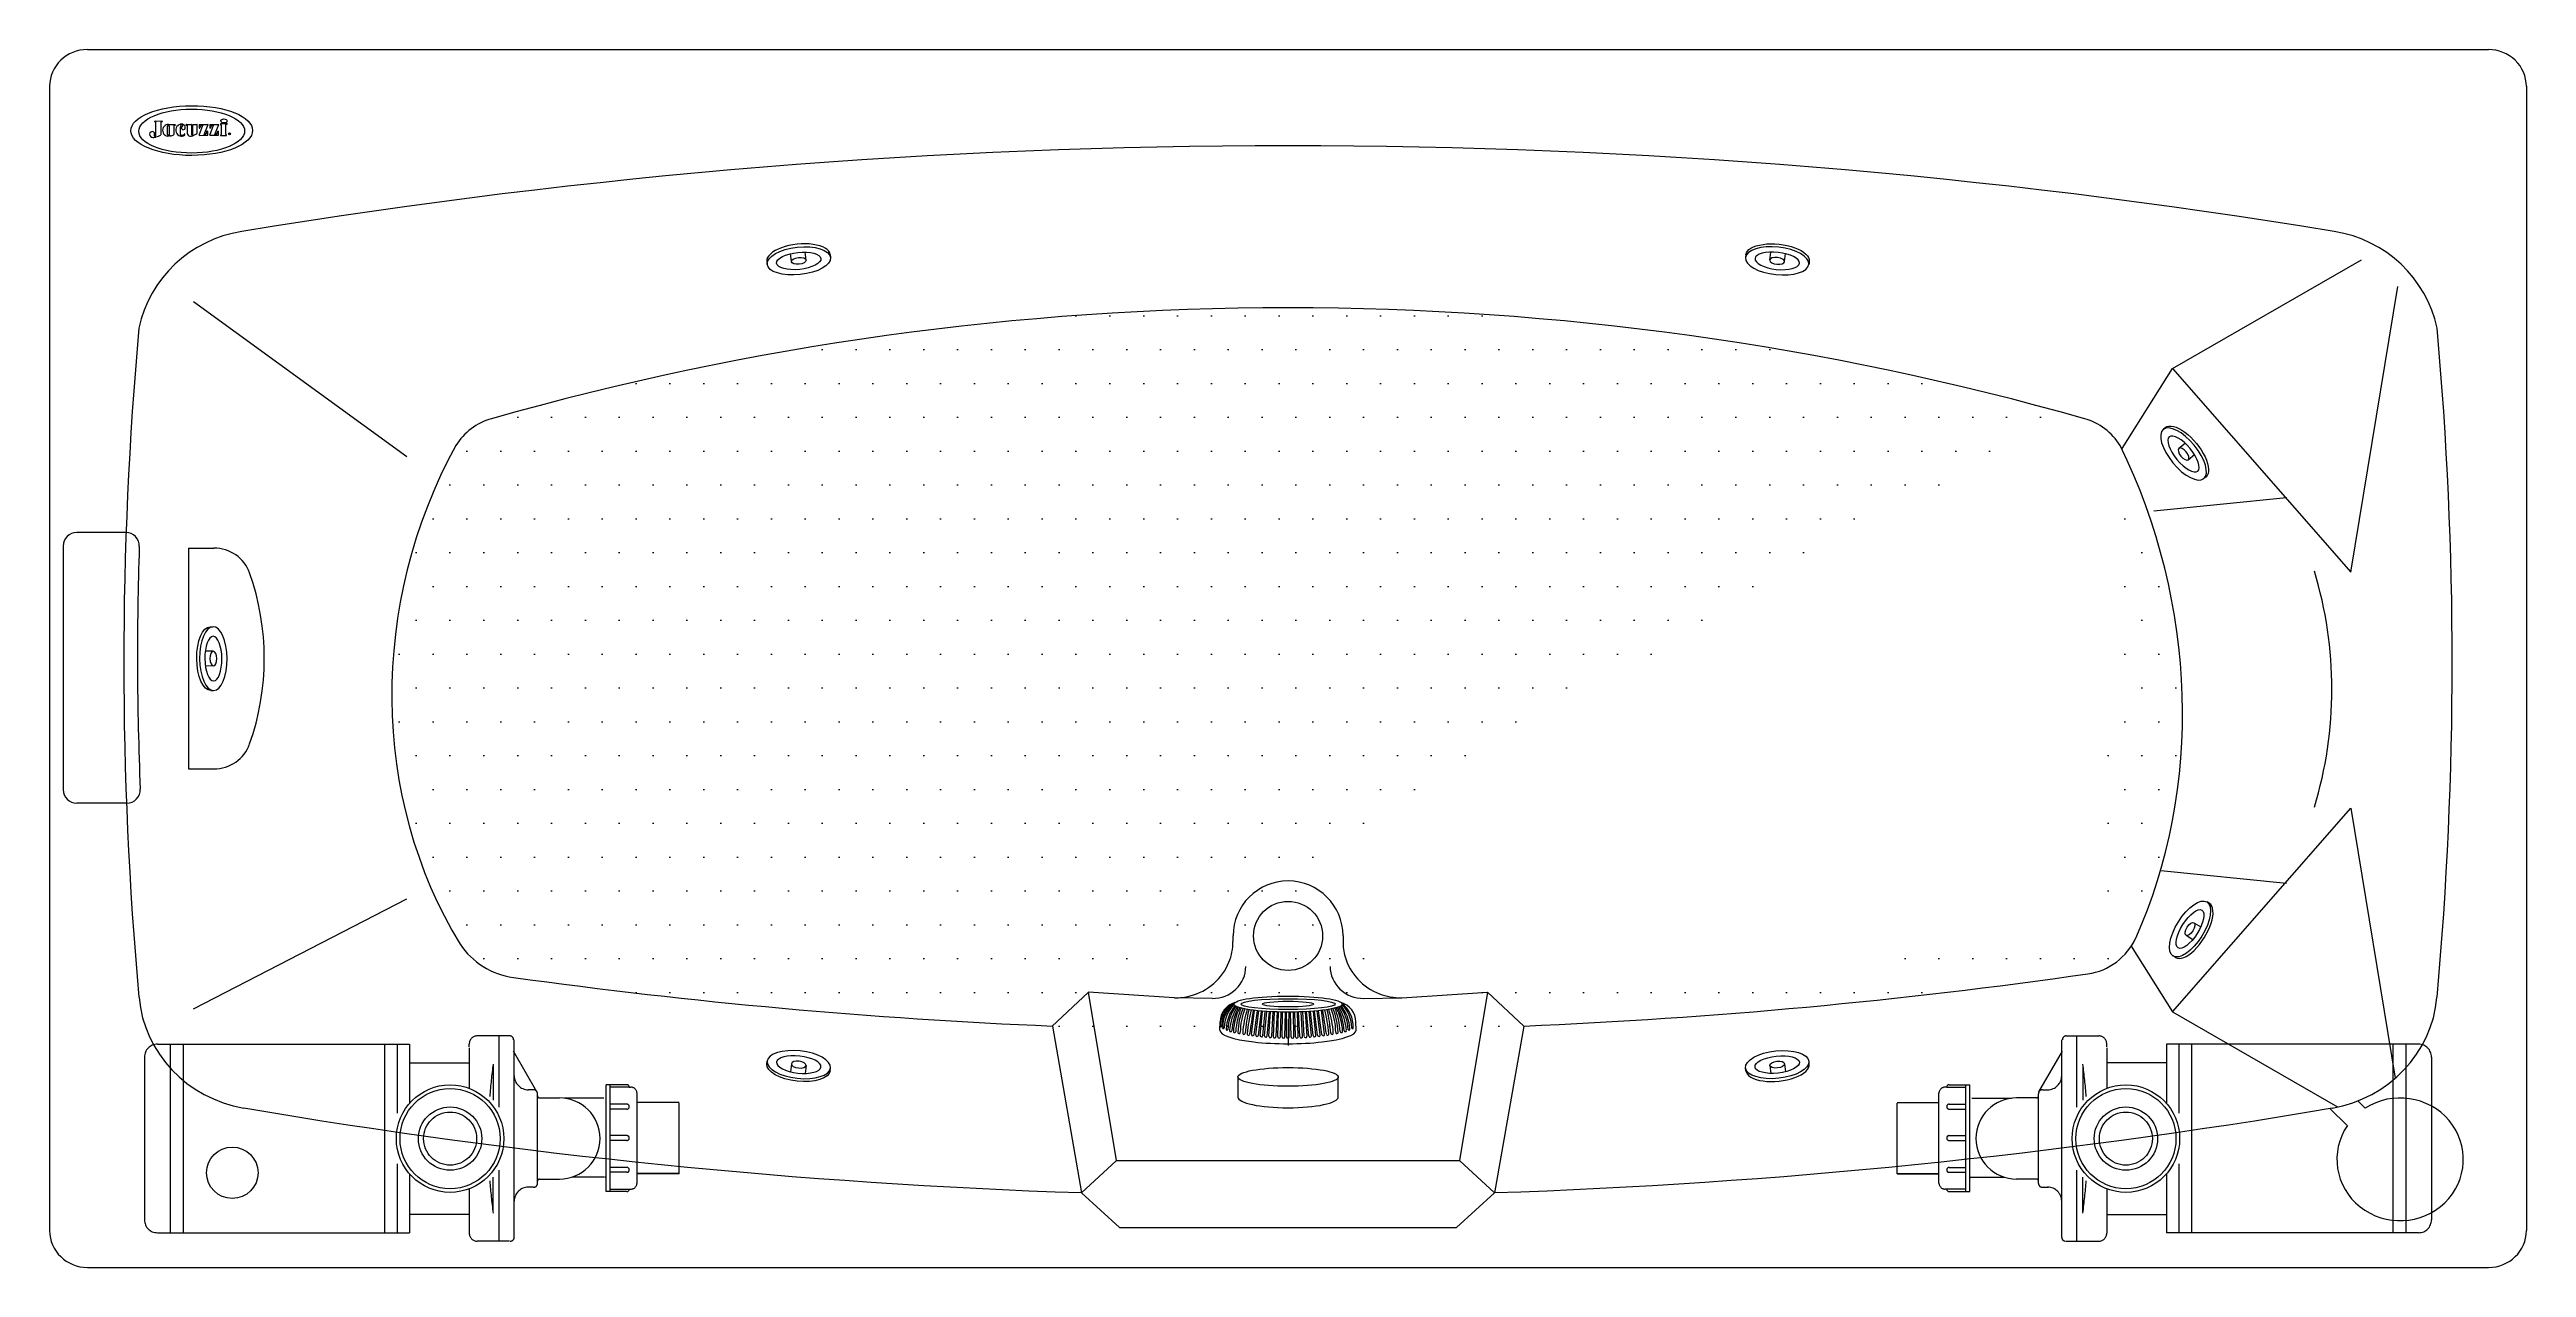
# Model space of a CAD drawing. Header units: millimetres. Extents: x -1273.47 to -1271.64, y 2257.6 to 2258.5.
import ezdxf
from ezdxf.enums import TextEntityAlignment as Align

# ---------------------------------------------------------------- set-up
doc = ezdxf.new("R2010")
doc.units = ezdxf.units.MM
doc.header["$LTSCALE"] = 10
doc.linetypes.add('HIDDEN', pattern=[0.375, 0.25, -0.125])
doc.layers.add('jacuzzi', color=1, linetype='Continuous')
doc.styles.add('ROMANS', font='romans', dxfattribs={"height": 4})

msp = doc.modelspace()

# ---------------------------------------------------------------- hatches: boundary and pattern name
at = {"layer": 'jacuzzi'}
h = msp.add_hatch(dxfattribs=at)
h.set_pattern_fill('DOTS', color=256, scale=0.4, style=0)
h.set_pattern_definition([(0, (-1272.509096, 2258.90228), (0.0125, 0.025), [0, -0.025])])
edge = h.paths.add_edge_path()
edge.add_ellipse((-1272.5524, 2256.2757), major_axis=(-2.0938, 0), ratio=0.970664, start_angle=253.674, end_angle=286.326)
edge.add_arc((-1273.1284, 2258.1819), 0.046, 105.8716, 147.7397)
edge.add_ellipse((-1272.8899, 2258.0414), major_axis=(0.1106, 0.3351), ratio=0.910961, start_angle=78.6004, end_angle=142.2915)
edge.add_ellipse((-1273.1168, 2257.8672), major_axis=(0.0561, 0), ratio=0.970664, start_angle=212.5592, end_angle=261.8519)
edge.add_ellipse((-1272.5524, 2261.6934), major_axis=(4.0381, 0), ratio=0.970664, start_angle=261.8519, end_angle=267.529)
edge.add_ellipse((-1272.5524, 2261.6934), major_axis=(4.0381, 0), ratio=0.970664, start_angle=272.471, end_angle=278.4156)
edge.add_ellipse((-1272.215, 2258.0414), major_axis=(-0.0971, 0.3688), ratio=0.836593, start_angle=225.7838, end_angle=283.4769)
edge.add_arc((-1271.968, 2257.8615), 0.046, 278.1721, 335.6094)
edge.add_line((-1272.7269, 2257.777), (-1272.6999, 2257.8025))
edge.add_line((-1272.3783, 2257.7774), (-1272.405, 2257.8025))
edge.add_line((-1272.4684, 2257.7983), (-1272.405, 2257.8025))
edge.add_spline(control_points=[(-1272.5118, 2257.8399), (-1272.5118, 2257.836), (-1272.5113, 2257.8322), (-1272.5085, 2257.8224), (-1272.5052, 2257.8167), (-1272.4964, 2257.8073), (-1272.4909, 2257.8035), (-1272.4797, 2257.7992), (-1272.4741, 2257.7982), (-1272.4686, 2257.7983)], knot_values=[3.141593, 3.141593, 3.141593, 3.141593, 3.41504, 3.41504, 3.874107, 3.874107, 4.333174, 4.333174, 4.726304, 4.726304, 4.726304, 4.726304], degree=3, periodic=0)
edge.add_arc((-1272.5524, 2257.844), 0.0406, 0, 180)
edge.add_spline(control_points=[(-1272.6363, 2257.7983), (-1272.6324, 2257.7982), (-1272.6285, 2257.7987), (-1272.6183, 2257.8013), (-1272.6123, 2257.8045), (-1272.6024, 2257.8131), (-1272.5985, 2257.8185), (-1272.5941, 2257.8294), (-1272.5931, 2257.8346), (-1272.5931, 2257.8399)], knot_values=[1.556881, 1.556881, 1.556881, 1.556881, 1.832702, 1.832702, 2.299949, 2.299949, 2.767195, 2.767195, 3.141593, 3.141593, 3.141593, 3.141593], degree=3, periodic=0)
edge.add_line((-1272.6365, 2257.7983), (-1272.6999, 2257.8025))

# ---------------------------------------------------------------- linework, layer by layer
at = {"layer": 'jacuzzi', "color": 3}
for p, q in [((-1273.4394, 2258.499), (-1271.6655, 2258.499)), ((-1273.4674, 2258.4718), (-1273.4674, 2257.6262)), ((-1271.6374, 2258.4718), (-1271.6374, 2257.6262)), ((-1273.4394, 2257.599), (-1271.6655, 2257.599))]:
    msp.add_line(p, q, dxfattribs=at)
at = {"layer": 'jacuzzi'}
for p, q in [((-1273.3896, 2258.4457), (-1273.3896, 2258.446)), ((-1273.3894, 2258.4461), (-1273.3845, 2258.4462)), ((-1273.3892, 2258.4455), (-1273.3894, 2258.4455)), ((-1273.389, 2258.4352), (-1273.389, 2258.4454)), ((-1273.3845, 2258.4455), (-1273.3851, 2258.4455)), ((-1273.3851, 2258.4455), (-1273.3851, 2258.436)), ((-1273.3843, 2258.446), (-1273.3843, 2258.4457)), ((-1273.3787, 2258.4433), (-1273.3787, 2258.4434)), ((-1273.3785, 2258.4435), (-1273.3749, 2258.4435)), ((-1273.3756, 2258.4427), (-1273.3755, 2258.4361)), ((-1273.3749, 2258.4429), (-1273.3754, 2258.4429)), ((-1273.3747, 2258.4434), (-1273.3747, 2258.4431)), ((-1273.3708, 2258.4366), (-1273.3708, 2258.4418)), ((-1273.3664, 2258.4431), (-1273.3664, 2258.4435)), ((-1273.3663, 2258.4436), (-1273.3627, 2258.4436)), ((-1273.3663, 2258.443), (-1273.3659, 2258.443)), ((-1273.3658, 2258.4429), (-1273.3658, 2258.4372)), ((-1273.3615, 2258.4436), (-1273.3585, 2258.4436)), ((-1273.3569, 2258.4435), (-1273.3569, 2258.4411)), ((-1273.3569, 2258.4357), (-1273.3542, 2258.443)), ((-1273.3568, 2258.4436), (-1273.3504, 2258.4436)), ((-1273.3568, 2258.441), (-1273.3565, 2258.441)), ((-1273.3531, 2258.4362), (-1273.3503, 2258.4435)), ((-1273.349, 2258.4436), (-1273.349, 2258.4411)), ((-1273.349, 2258.4357), (-1273.3462, 2258.443)), ((-1273.3489, 2258.4436), (-1273.3424, 2258.4437)), ((-1273.3489, 2258.441), (-1273.3486, 2258.441)), ((-1273.3452, 2258.4362), (-1273.3423, 2258.4435)), ((-1273.3785, 2258.4356), (-1273.3785, 2258.4351)), ((-1273.3674, 2258.4359), (-1273.3674, 2258.4365)), ((-1273.3568, 2258.4355), (-1273.3506, 2258.4356)), ((-1273.351, 2258.4387), (-1273.3506, 2258.4387)), ((-1273.3505, 2258.4356), (-1273.3505, 2258.4386)), ((-1273.3489, 2258.4356), (-1273.3427, 2258.4356)), ((-1273.3431, 2258.4387), (-1273.3427, 2258.4387)), ((-1273.3426, 2258.4356), (-1273.3426, 2258.4386)), ((-1273.3412, 2258.4356), (-1273.3412, 2258.4358)), ((-1273.3411, 2258.4355), (-1273.3367, 2258.4355)), ((-1273.3366, 2258.4356), (-1273.3366, 2258.4358)), ((-1272.9193, 2258.3423), (-1272.92, 2258.3482)), ((-1272.9085, 2258.3434), (-1272.9091, 2258.3493)), ((-1272.1964, 2258.3434), (-1272.1958, 2258.3493)), ((-1272.1856, 2258.3423), (-1272.1849, 2258.3482)), ((-1272.9376, 2258.3424), (-1272.9373, 2258.3403)), ((-1272.8907, 2258.3475), (-1272.8905, 2258.3454)), ((-1272.2142, 2258.3475), (-1272.2144, 2258.3454)), ((-1272.1673, 2258.3424), (-1272.1675, 2258.3403)), ((-1271.8989, 2258.2632), (-1271.7594, 2258.3437)), ((-1273.2035, 2258.1981), (-1273.3612, 2258.3125)), ((-1271.7671, 2258.1127), (-1271.7325, 2258.324)), ((-1271.9362, 2258.2042), (-1271.8989, 2258.2632)), ((-1271.8989, 2258.2632), (-1271.7671, 2258.1127)), ((-1271.9042, 2258.2196), (-1271.9059, 2258.2183)), ((-1271.8943, 2258.2043), (-1271.8897, 2258.2081)), ((-1271.8874, 2258.1959), (-1271.8828, 2258.1997)), ((-1271.9127, 2258.1581), (-1271.8148, 2258.168)), ((-1271.8742, 2258.1833), (-1271.8758, 2258.1819)), ((-1273.4574, 2258.1321), (-1273.4574, 2257.9521)), ((-1273.4111, 2258.1421), (-1273.4474, 2258.1421)), ((-1273.3647, 2258.1306), (-1273.3647, 2257.9674)), ((-1273.3647, 2258.1306), (-1273.3461, 2258.1306)), ((-1273.3488, 2258.0725), (-1273.3467, 2258.0725)), ((-1273.3465, 2258.0544), (-1273.3524, 2258.0543)), ((-1273.3464, 2258.0435), (-1273.3523, 2258.0434)), ((-1273.3483, 2258.0253), (-1273.3462, 2258.0254)), ((-1273.3647, 2257.9674), (-1273.3461, 2257.9674)), ((-1273.4104, 2257.9421), (-1273.4474, 2257.9421)), ((-1271.8989, 2257.7879), (-1271.7671, 2257.9384)), ((-1271.7671, 2257.9384), (-1271.7344, 2257.7388)), ((-1271.9077, 2257.8924), (-1271.8148, 2257.883)), ((-1273.3612, 2257.79), (-1273.2035, 2257.8713)), ((-1271.8717, 2257.868), (-1271.8734, 2257.8691)), ((-1272.5931, 2257.844), (-1272.5931, 2257.8399)), ((-1272.5118, 2257.844), (-1272.5118, 2257.8399)), ((-1271.9295, 2257.8363), (-1271.8989, 2257.7879)), ((-1271.8889, 2257.8445), (-1271.8839, 2257.8414)), ((-1271.8831, 2257.8537), (-1271.8781, 2257.8506)), ((-1271.8967, 2257.828), (-1271.8985, 2257.8292)), ((-1272.7269, 2257.777), (-1272.6999, 2257.8025)), ((-1272.6792, 2257.678), (-1272.6999, 2257.8025)), ((-1272.6365, 2257.7983), (-1272.6999, 2257.8025)), ((-1272.4684, 2257.7983), (-1272.405, 2257.8025)), ((-1272.405, 2257.8025), (-1272.4257, 2257.678)), ((-1272.3783, 2257.7774), (-1272.405, 2257.8025)), ((-1272.6083, 2257.7978), (-1272.6365, 2257.7983)), ((-1272.5795, 2257.7713), (-1272.5771, 2257.7889)), ((-1272.5775, 2257.7711), (-1272.5751, 2257.7887)), ((-1272.5762, 2257.7709), (-1272.5741, 2257.7886)), ((-1272.5743, 2257.7707), (-1272.5721, 2257.7885)), ((-1272.573, 2257.7705), (-1272.5712, 2257.7884)), ((-1272.571, 2257.7703), (-1272.5692, 2257.7882)), ((-1272.5697, 2257.7702), (-1272.5682, 2257.7882)), ((-1272.5678, 2257.77), (-1272.5662, 2257.7881)), ((-1272.5665, 2257.7699), (-1272.5653, 2257.788)), ((-1272.5645, 2257.7698), (-1272.5633, 2257.7879)), ((-1272.5632, 2257.7697), (-1272.5623, 2257.7879)), ((-1272.5613, 2257.7696), (-1272.5603, 2257.7878)), ((-1272.56, 2257.7695), (-1272.5594, 2257.7878)), ((-1272.558, 2257.7695), (-1272.5574, 2257.7877)), ((-1272.5567, 2257.7694), (-1272.5564, 2257.7877)), ((-1272.5547, 2257.7694), (-1272.5544, 2257.7877)), ((-1272.5535, 2257.7694), (-1272.5535, 2257.7877)), ((-1272.5524, 2257.7824), (-1272.5524, 2257.7631)), ((-1272.5515, 2257.7694), (-1272.5515, 2257.7877)), ((-1272.5502, 2257.7694), (-1272.5505, 2257.7877)), ((-1272.5482, 2257.7694), (-1272.5485, 2257.7877)), ((-1272.5469, 2257.7695), (-1272.5475, 2257.7877)), ((-1272.5449, 2257.7695), (-1272.5455, 2257.7878)), ((-1272.5436, 2257.7696), (-1272.5446, 2257.7878)), ((-1272.5417, 2257.7697), (-1272.5426, 2257.7879)), ((-1272.5404, 2257.7698), (-1272.5416, 2257.7879)), ((-1272.5384, 2257.7699), (-1272.5396, 2257.788)), ((-1272.5371, 2257.77), (-1272.5387, 2257.7881)), ((-1272.5352, 2257.7702), (-1272.5367, 2257.7882)), ((-1272.5339, 2257.7703), (-1272.5357, 2257.7882)), ((-1272.5319, 2257.7705), (-1272.5337, 2257.7884)), ((-1272.5306, 2257.7707), (-1272.5328, 2257.7885)), ((-1272.5287, 2257.7709), (-1272.5308, 2257.7886)), ((-1272.5274, 2257.7711), (-1272.5298, 2257.7887)), ((-1272.5254, 2257.7713), (-1272.5278, 2257.7889)), ((-1272.4966, 2257.7978), (-1272.4684, 2257.7983)), ((-1271.8989, 2257.7879), (-1271.7771, 2257.7176)), ((-1272.7265, 2257.7774), (-1272.7049, 2257.6542)), ((-1272.6027, 2257.7743), (-1272.6026, 2257.7805)), ((-1272.6027, 2257.7743), (-1272.6026, 2257.7805)), ((-1272.5022, 2257.7743), (-1272.5023, 2257.7805)), ((-1272.3783, 2257.7774), (-1272.3999, 2257.6542)), ((-1272.9376, 2257.7493), (-1272.9373, 2257.7514)), ((-1272.9193, 2257.7495), (-1272.92, 2257.7436)), ((-1272.9085, 2257.7483), (-1272.9091, 2257.7424)), ((-1272.8907, 2257.7443), (-1272.8905, 2257.7464)), ((-1272.2142, 2257.7443), (-1272.2144, 2257.7464)), ((-1272.1964, 2257.7483), (-1272.1958, 2257.7424)), ((-1272.1856, 2257.7495), (-1272.1849, 2257.7436)), ((-1272.1673, 2257.7493), (-1272.1675, 2257.7514)), ((-1272.5896, 2257.7398), (-1272.5896, 2257.7249)), ((-1272.5153, 2257.7249), (-1272.5153, 2257.7398)), ((-1271.7698, 2257.7039), (-1271.7828, 2257.7165)), ((-1271.7566, 2257.7167), (-1271.7618, 2257.7218)), ((-1272.7049, 2257.6542), (-1272.6792, 2257.678)), ((-1272.6792, 2257.678), (-1272.4257, 2257.678)), ((-1272.3999, 2257.6542), (-1272.4257, 2257.678)), ((-1272.7049, 2257.6542), (-1272.6769, 2257.6286)), ((-1272.3999, 2257.6542), (-1272.428, 2257.6286)), ((-1272.6769, 2257.6286), (-1272.428, 2257.6286))]:
    msp.add_line(p, q, dxfattribs=at)
at = {"layer": 'jacuzzi', "linetype": 'HIDDEN'}
for p, q in [((-1273.3878, 2257.7639), (-1273.2015, 2257.7639)), ((-1273.3783, 2257.7639), (-1273.3783, 2257.6247)), ((-1273.3687, 2257.7639), (-1273.3687, 2257.6247)), ((-1273.22, 2257.7639), (-1273.22, 2257.6247)), ((-1273.2105, 2257.7639), (-1273.2105, 2257.7129)), ((-1273.2015, 2257.7639), (-1273.2015, 2257.7262)), ((-1273.2015, 2257.7639), (-1273.2015, 2257.7203)), ((-1273.1574, 2257.762), (-1273.1574, 2257.7641)), ((-1273.1574, 2257.762), (-1273.1574, 2257.7641)), ((-1273.1275, 2257.7701), (-1273.1515, 2257.7701)), ((-1273.1352, 2257.7175), (-1273.1352, 2257.7701)), ((-1273.1241, 2257.6213), (-1273.1241, 2257.7673)), ((-1271.9808, 2257.6213), (-1271.9808, 2257.7673)), ((-1271.9774, 2257.7701), (-1271.9534, 2257.7701)), ((-1271.9697, 2257.7175), (-1271.9697, 2257.7701)), ((-1271.9475, 2257.762), (-1271.9475, 2257.7641)), ((-1271.9475, 2257.762), (-1271.9475, 2257.7641)), ((-1271.7171, 2257.7639), (-1271.9034, 2257.7639)), ((-1271.9034, 2257.7639), (-1271.9034, 2257.7262)), ((-1271.9034, 2257.7639), (-1271.9034, 2257.7203)), ((-1271.8944, 2257.7639), (-1271.8944, 2257.7129)), ((-1271.8848, 2257.7639), (-1271.8848, 2257.6247)), ((-1271.7362, 2257.7639), (-1271.7362, 2257.6247)), ((-1271.7266, 2257.7639), (-1271.7266, 2257.6247)), ((-1273.3973, 2257.7544), (-1273.3973, 2257.6342)), ((-1273.2015, 2257.7619), (-1273.2015, 2257.7262)), ((-1273.2015, 2257.7619), (-1273.2015, 2257.7262)), ((-1273.2015, 2257.7502), (-1273.1574, 2257.7502)), ((-1273.1397, 2257.7482), (-1273.1397, 2257.7226)), ((-1273.1073, 2257.7288), (-1273.1246, 2257.7588)), ((-1271.9976, 2257.7288), (-1271.9803, 2257.7588)), ((-1271.9652, 2257.7482), (-1271.9652, 2257.7226)), ((-1271.9034, 2257.7502), (-1271.9475, 2257.7502)), ((-1271.9034, 2257.7619), (-1271.9034, 2257.7262)), ((-1271.9034, 2257.7619), (-1271.9034, 2257.7262)), ((-1271.7075, 2257.7544), (-1271.7075, 2257.6342)), ((-1273.1098, 2257.7303), (-1273.1137, 2257.7303)), ((-1273.1069, 2257.6611), (-1273.1069, 2257.7274)), ((-1273.0562, 2257.6551), (-1273.0562, 2257.734)), ((-1273.0533, 2257.6551), (-1273.0533, 2257.734)), ((-1273.0391, 2257.7322), (-1273.0533, 2257.7322)), ((-1273.0391, 2257.7322), (-1273.0379, 2257.7322)), ((-1273.0391, 2257.7322), (-1273.0379, 2257.7322)), ((-1273.0334, 2257.6614), (-1273.0334, 2257.7277)), ((-1273.0334, 2257.6614), (-1273.0334, 2257.7277)), ((-1272.0715, 2257.6614), (-1272.0715, 2257.7277)), ((-1272.0715, 2257.6614), (-1272.0715, 2257.7277)), ((-1272.0658, 2257.7322), (-1272.067, 2257.7322)), ((-1272.0658, 2257.7322), (-1272.067, 2257.7322)), ((-1272.0658, 2257.7322), (-1272.0516, 2257.7322)), ((-1272.0516, 2257.6551), (-1272.0516, 2257.734)), ((-1272.0487, 2257.6551), (-1272.0487, 2257.734)), ((-1271.998, 2257.6611), (-1271.998, 2257.7274)), ((-1271.9951, 2257.7303), (-1271.9912, 2257.7303)), ((-1273.1055, 2257.7243), (-1273.0907, 2257.7243)), ((-1273.0578, 2257.7241), (-1273.0869, 2257.7241)), ((-1273.0023, 2257.7208), (-1273.0334, 2257.7208)), ((-1273.0023, 2257.6684), (-1273.0023, 2257.7203)), ((-1273.0023, 2257.7166), (-1273.0023, 2257.7202)), ((-1273.0023, 2257.7129), (-1273.0023, 2257.7166)), ((-1273.0023, 2257.6683), (-1273.0023, 2257.7166)), ((-1272.1025, 2257.7208), (-1272.0715, 2257.7208)), ((-1272.1025, 2257.6684), (-1272.1025, 2257.7203)), ((-1272.1025, 2257.7166), (-1272.1025, 2257.7202)), ((-1272.1025, 2257.7129), (-1272.1025, 2257.7166)), ((-1272.1025, 2257.6683), (-1272.1025, 2257.7166)), ((-1272.0471, 2257.7241), (-1272.018, 2257.7241)), ((-1271.9994, 2257.7243), (-1272.0142, 2257.7243)), ((-1273.2105, 2257.6756), (-1273.2105, 2257.6247)), ((-1271.8944, 2257.6756), (-1271.8944, 2257.6247)), ((-1273.2015, 2257.6682), (-1273.2015, 2257.6247)), ((-1273.1397, 2257.6402), (-1273.1397, 2257.6658)), ((-1273.1352, 2257.6184), (-1273.1352, 2257.6709)), ((-1273.1098, 2257.6583), (-1273.1142, 2257.6583)), ((-1273.1055, 2257.6642), (-1273.0907, 2257.6642)), ((-1273.0578, 2257.6657), (-1273.0814, 2257.6657)), ((-1273.0569, 2257.6656), (-1273.0575, 2257.6656)), ((-1273.0533, 2257.6569), (-1273.0379, 2257.6569)), ((-1273.0023, 2257.6684), (-1273.0334, 2257.6684)), ((-1273.0023, 2257.6683), (-1273.0334, 2257.6683)), ((-1272.1025, 2257.6684), (-1272.0715, 2257.6684)), ((-1272.1025, 2257.6683), (-1272.0715, 2257.6683)), ((-1272.0516, 2257.6569), (-1272.067, 2257.6569)), ((-1272.0479, 2257.6656), (-1272.0474, 2257.6656)), ((-1272.0471, 2257.6657), (-1272.0234, 2257.6657)), ((-1271.9994, 2257.6642), (-1272.0142, 2257.6642)), ((-1271.9951, 2257.6583), (-1271.9907, 2257.6583)), ((-1271.9697, 2257.6184), (-1271.9697, 2257.6709)), ((-1271.9652, 2257.6402), (-1271.9652, 2257.6658)), ((-1271.9034, 2257.6682), (-1271.9034, 2257.6247)), ((-1273.2015, 2257.6382), (-1273.2015, 2257.6247)), ((-1273.1574, 2257.6382), (-1273.2015, 2257.6382)), ((-1271.9475, 2257.6382), (-1271.9034, 2257.6382)), ((-1271.9034, 2257.6382), (-1271.9034, 2257.6247)), ((-1273.3878, 2257.6247), (-1273.2015, 2257.6247)), ((-1273.1574, 2257.6266), (-1273.1574, 2257.6244)), ((-1273.1574, 2257.6266), (-1273.1574, 2257.6244)), ((-1273.1346, 2257.6184), (-1273.1514, 2257.6184)), ((-1273.1346, 2257.6184), (-1273.1514, 2257.6184)), ((-1273.1275, 2257.6184), (-1273.136, 2257.6184)), ((-1271.9774, 2257.6184), (-1271.9689, 2257.6184)), ((-1271.9703, 2257.6184), (-1271.9535, 2257.6184)), ((-1271.9703, 2257.6184), (-1271.9535, 2257.6184)), ((-1271.9475, 2257.6266), (-1271.9475, 2257.6244)), ((-1271.9475, 2257.6266), (-1271.9475, 2257.6244)), ((-1271.7171, 2257.6247), (-1271.9034, 2257.6247))]:
    msp.add_line(p, q, dxfattribs=at)
at = {"layer": 'jacuzzi'}
msp.add_lwpolyline([(-1273.3787, 2258.4367), (-1273.3787, 2258.4419, 1), (-1273.3806, 2258.4419), (-1273.3806, 2258.4367, 1)], format="xyb", close=True, dxfattribs=at)
for points in [[(-1273.3626, 2258.4435), (-1273.3626, 2258.4363, 0.135484), (-1273.3626, 2258.4362, 0.597309), (-1273.3615, 2258.4363, 0.11277), (-1273.3615, 2258.4364), (-1273.3615, 2258.4435)], [(-1273.3619, 2258.4353, 0.062974), (-1273.3587, 2258.4369, 0.257829), (-1273.3584, 2258.4375), (-1273.3584, 2258.4435)], [(-1273.3376, 2258.444), (-1273.3411, 2258.444, 0.414214), (-1273.3412, 2258.4439), (-1273.3412, 2258.4434, 0.414214), (-1273.3411, 2258.4433), (-1273.3408, 2258.4433, -0.414214), (-1273.3407, 2258.4432), (-1273.3407, 2258.4362)], [(-1273.3371, 2258.4362), (-1273.3371, 2258.4434, -0.309408), (-1273.337, 2258.4435, 0.090701), (-1273.3361, 2258.4441, 0.365017), (-1273.3361, 2258.4442), (-1273.3362, 2258.4444, 0.451807), (-1273.3365, 2258.4444, -0.178007), (-1273.3376, 2258.444)]]:
    msp.add_lwpolyline(points, format="xyb", dxfattribs=at)
at = {"layer": 'jacuzzi', "linetype": 'HIDDEN'}
for points in [[(-1273.1574, 2257.7612), (-1273.1574, 2257.7313)], [(-1271.9475, 2257.7612), (-1271.9475, 2257.7313)], [(-1273.0409, 2257.734), (-1273.0562, 2257.734)], [(-1272.064, 2257.734), (-1272.0487, 2257.734)], [(-1273.0409, 2257.7196), (-1273.0533, 2257.7196)], [(-1273.0409, 2257.716), (-1273.0533, 2257.716)], [(-1272.064, 2257.7196), (-1272.0516, 2257.7196)], [(-1272.064, 2257.716), (-1272.0516, 2257.716)], [(-1273.0409, 2257.6964), (-1273.0533, 2257.6964)], [(-1273.0409, 2257.6928), (-1273.0533, 2257.6928)], [(-1272.064, 2257.6964), (-1272.0516, 2257.6964)], [(-1272.064, 2257.6928), (-1272.0516, 2257.6928)], [(-1273.0409, 2257.6729), (-1273.0533, 2257.6729)], [(-1272.064, 2257.6729), (-1272.0516, 2257.6729)], [(-1273.1574, 2257.6571), (-1273.1574, 2257.6332), (-1273.1574, 2257.6266)], [(-1273.0409, 2257.6551), (-1273.0562, 2257.6551)], [(-1273.0409, 2257.6693), (-1273.0533, 2257.6693)], [(-1272.064, 2257.6693), (-1272.0516, 2257.6693)], [(-1272.064, 2257.6551), (-1272.0487, 2257.6551)], [(-1271.9475, 2257.6571), (-1271.9475, 2257.6332), (-1271.9475, 2257.6266)], [(-1273.1574, 2257.6382), (-1273.1574, 2257.6332), (-1273.1574, 2257.6266)], [(-1271.9475, 2257.6382), (-1271.9475, 2257.6332), (-1271.9475, 2257.6266)]]:
    msp.add_lwpolyline(points, dxfattribs=at)
at = {"layer": 'jacuzzi'}
for centre, radius in [((-1273.3345, 2258.4367), 0.000795), ((-1272.5524, 2257.844), 0.0255), ((-1273.3324, 2257.669), 0.019)]:
    msp.add_circle(centre, radius, dxfattribs=at)
at = {"layer": 'jacuzzi', "linetype": 'HIDDEN'}
for centre, radius in [((-1273.1715, 2257.6942), 0.0397), ((-1273.1715, 2257.6942), 0.037), ((-1271.9334, 2257.6942), 0.0397), ((-1271.9334, 2257.6942), 0.037), ((-1273.1715, 2257.6942), 0.0234), ((-1273.1715, 2257.6942), 0.0196), ((-1271.9334, 2257.6942), 0.0234), ((-1271.9334, 2257.6942), 0.0196)]:
    msp.add_circle(centre, radius, dxfattribs=at)
at = {"layer": 'jacuzzi'}
for centre, radius, start, end in [((-1273.3894, 2258.446), 0.000183, 90.1374, 180.1374), ((-1273.3894, 2258.4457), 0.000183, 180.1374, 270.1374), ((-1273.3892, 2258.4454), 0.000183, 0.1374, 90.1374), ((-1273.3845, 2258.446), 0.000183, 0.1374, 90.1374), ((-1273.3845, 2258.4457), 0.000183, 270.1374, 0.1374), ((-1273.3795, 2258.4393), 0.00441, 126.4407, 231.623), ((-1273.3802, 2258.4408), 0.0028, 60.0604, 132.4135), ((-1273.3788, 2258.4433), 0.0000913, 231.5927, 0.1374), ((-1273.3785, 2258.4434), 0.000183, 90.1374, 180.1374), ((-1273.3754, 2258.4427), 0.000183, 90.1374, 180.1374), ((-1273.3749, 2258.4434), 0.000183, 0.1374, 90.1374), ((-1273.3749, 2258.4431), 0.000183, 270.1374, 0.1374), ((-1273.3698, 2258.4394), 0.00446, 127.2687, 242.4045), ((-1273.37, 2258.4398), 0.00398, 88.737, 129.0901), ((-1273.3688, 2258.4418), 0.00197, 150.5747, 179.1498), ((-1273.3696, 2258.4422), 0.00116, 97.2494, 147.38), ((-1273.3687, 2258.4411), 0.00138, 110.4207, 290.8717), ((-1273.3701, 2258.4407), 0.00316, 29.6646, 87.6392), ((-1273.3696, 2258.4423), 0.000975, 50.9183, 96.4788), ((-1273.3693, 2258.4428), 0.000419, 289.1669, 44.2246), ((-1273.3689, 2258.4414), 0.00178, 294.5309, 26.0445), ((-1273.3663, 2258.4435), 0.0000913, 90.1374, 180.1374), ((-1273.3663, 2258.4431), 0.0000913, 180.1374, 270.1374), ((-1273.3659, 2258.4429), 0.0000913, 0.1374, 90.1374), ((-1273.3627, 2258.4435), 0.0000913, 0.1374, 90.1374), ((-1273.3615, 2258.4435), 0.0000913, 90.1374, 180.1374), ((-1273.3585, 2258.4435), 0.0000913, 0.1374, 90.1374), ((-1273.3568, 2258.4435), 0.0000913, 90.1374, 180.1374), ((-1273.3568, 2258.4411), 0.0000913, 180.1374, 270.1374), ((-1273.3565, 2258.4411), 0.0000913, 270.1374, 355.1962), ((-1273.3539, 2258.4408), 0.00256, 130.2947, 175.1962), ((-1273.3545, 2258.4416), 0.0016, 80.4748, 129.1422), ((-1273.3543, 2258.443), 0.000114, 339.0669, 80.4748), ((-1273.3504, 2258.4435), 0.0000913, 339.0669, 90.1374), ((-1273.3489, 2258.4436), 0.0000913, 90.1374, 180.1374), ((-1273.3489, 2258.4411), 0.0000913, 180.1374, 270.1374), ((-1273.3486, 2258.4411), 0.0000913, 270.1374, 355.1962), ((-1273.3459, 2258.4409), 0.00256, 130.2947, 175.1962), ((-1273.3466, 2258.4416), 0.0016, 80.4748, 129.1422), ((-1273.3463, 2258.443), 0.000114, 339.0669, 80.4748), ((-1273.3424, 2258.4436), 0.0000913, 339.0669, 90.1374), ((-1273.3915, 2258.4363), 0.00211, 123.1177, 234.9462), ((-1273.3916, 2258.436), 0.00182, 234.9462, 260.3128), ((-1273.3916, 2258.4365), 0.00184, 329.5256, 123.375), ((-1273.3908, 2258.441), 0.00692, 260.3128, 285.5557), ((-1273.3896, 2258.4353), 0.000455, 149.5256, 195.9125), ((-1273.3894, 2258.4354), 0.000664, 195.9125, 246.2656), ((-1273.3895, 2258.4352), 0.000455, 246.2656, 297.3403), ((-1273.3896, 2258.4353), 0.000605, 297.3403, 316.6663), ((-1273.3896, 2258.4353), 0.000567, 320.3573, 351.2817), ((-1273.3944, 2258.454), 0.0204, 285.6978, 296.9818), ((-1273.3853, 2258.436), 0.000183, 298.9605, 0.1374), ((-1273.3802, 2258.4381), 0.00305, 228.5372, 304.3679), ((-1273.3793, 2258.4426), 0.00749, 276.4234, 300.2236), ((-1273.3699, 2258.4392), 0.00427, 241.8197, 289.4806), ((-1273.3699, 2258.4365), 0.000927, 174.1917, 252.6762), ((-1273.3696, 2258.4383), 0.00266, 258.7146, 294.357), ((-1273.3695, 2258.4378), 0.00219, 295.4077, 324.9958), ((-1273.3704, 2258.4394), 0.00467, 295.1404, 309.0463), ((-1273.3676, 2258.4365), 0.000114, 0.1374, 144.9958), ((-1273.3676, 2258.4359), 0.000114, 309.2685, 0.1374), ((-1273.3636, 2258.4372), 0.00214, 180.1374, 268.0606), ((-1273.3633, 2258.4392), 0.00421, 264.2109, 289.9875), ((-1273.3568, 2258.4357), 0.000114, 159.0669, 270.1374), ((-1273.353, 2258.4361), 0.000114, 159.0669, 274.2117), ((-1273.3531, 2258.4384), 0.00243, 274.2117, 281.3592), ((-1273.3538, 2258.4384), 0.00262, 294.9649, 3.9146), ((-1273.351, 2258.4386), 0.000114, 90.1374, 183.9146), ((-1273.3506, 2258.4386), 0.0000913, 0.1374, 90.1374), ((-1273.3506, 2258.4357), 0.0000913, 270.1374, 0.1374), ((-1273.3489, 2258.4357), 0.000114, 159.0669, 270.1374), ((-1273.345, 2258.4361), 0.000114, 159.0669, 274.2117), ((-1273.3452, 2258.4384), 0.00243, 274.2117, 281.3592), ((-1273.3458, 2258.4384), 0.00262, 294.9649, 3.9146), ((-1273.3431, 2258.4386), 0.000114, 90.1374, 183.9146), ((-1273.3427, 2258.4386), 0.0000913, 0.1374, 90.1374), ((-1273.3427, 2258.4357), 0.0000913, 270.1374, 0.1374), ((-1273.3411, 2258.4358), 0.0000913, 82.3097, 180.1374), ((-1273.3411, 2258.4356), 0.0000913, 180.1374, 270.1374), ((-1273.341, 2258.4362), 0.000365, 262.3097, 0.1374), ((-1273.3367, 2258.4362), 0.000365, 180.1374, 273.7485), ((-1273.3367, 2258.4358), 0.0000913, 0.1374, 93.7485), ((-1273.3367, 2258.4356), 0.0000913, 270.1374, 0.1374), ((-1273.1284, 2258.1819), 0.046, 105.8716, 147.7397), ((-1271.9765, 2258.1819), 0.046, 32.2603, 74.1284), ((-1273.4474, 2258.1321), 0.01, 90, 180), ((-1273.4111, 2258.1321), 0.01, 358.0472, 90), ((-1271.0461, 2258.0514), 2.3564, 178.0472, 182.4065), ((-1273.4474, 2257.9521), 0.01, 180, 270), ((-1273.4104, 2257.9521), 0.01, 270, 2.4065), ((-1272.5524, 2257.844), 0.0406, 0, 180), ((-1271.968, 2257.8615), 0.046, 278.1721, 335.6094), ((-1272.5876, 2257.7803), 0.015, 105.4909, 179.5), ((-1272.586, 2257.7792), 0.0165, 113.122, 187.4137), ((-1272.5834, 2257.7783), 0.0181, 119.4273, 183.9522), ((-1272.5789, 2257.7769), 0.0218, 127.8314, 181.6456), ((-1272.5752, 2257.7761), 0.0243, 134.3309, 180.2321), ((-1272.5693, 2257.7743), 0.0288, 140.6805, 178.3252), ((-1272.5638, 2257.7731), 0.0332, 145.1075, 176.9796), ((-1272.5586, 2257.7716), 0.0371, 147.5492, 176.0418), ((-1272.547, 2257.77), 0.0472, 153.2328, 175.4084), ((-1272.5502, 2257.7711), 0.0427, 152.3198, 176.6528), ((-1272.5331, 2257.7694), 0.0581, 158.528, 176.0922), ((-1272.5454, 2257.7725), 0.044, 156.1373, 179.444), ((-1272.5403, 2257.7725), 0.0474, 158.2863, 179.644), ((-1272.5116, 2257.7671), 0.0745, 162.2851, 175.8848), ((-1272.4736, 2257.7642), 0.1107, 166.75, 175.9055), ((-1272.4379, 2257.7563), 0.1456, 166.9086, 173.8716), ((-1272.1243, 2257.7109), 0.4605, 170.2208, 172.4284), ((-1272.9806, 2257.7109), 0.4605, 7.5716, 9.7791), ((-1272.667, 2257.7563), 0.1456, 6.1284, 13.0908), ((-1272.6313, 2257.7642), 0.1107, 4.0945, 13.2492), ((-1272.5933, 2257.7671), 0.0745, 4.1152, 17.7136), ((-1272.5646, 2257.7725), 0.0474, 0.356, 21.7114), ((-1272.5595, 2257.7725), 0.044, 0.556, 23.8599), ((-1272.5718, 2257.7694), 0.0581, 3.9078, 21.4695), ((-1272.5547, 2257.7711), 0.0427, 3.3472, 27.6765), ((-1272.5579, 2257.77), 0.0472, 4.5916, 26.7633), ((-1272.5463, 2257.7716), 0.0371, 3.9582, 32.4452), ((-1272.5411, 2257.7731), 0.0332, 3.0204, 34.8844), ((-1272.5173, 2257.7803), 0.015, 0.5, 74.4472), ((-1272.5356, 2257.7743), 0.0288, 1.6748, 39.1263), ((-1272.526, 2257.7769), 0.0218, 358.3544, 52.1082), ((-1272.5297, 2257.7761), 0.0243, 359.7679, 45.0739), ((-1272.6019, 2257.7771), 0.000437, 185.1947, 359.2796), ((-1272.6002, 2257.7761), 0.000615, 158.3204, 352.6804), ((-1272.5976, 2257.7749), 0.000615, 158.3204, 352.6804), ((-1272.5948, 2257.774), 0.000777, 163.1915, 347.3605), ((-1272.5919, 2257.7734), 0.000853, 167.1949, 0.3983), ((-1272.5886, 2257.7727), 0.000886, 160.0987, 10.7386), ((-1272.585, 2257.7722), 0.000957, 166.4345, 352.6285), ((-1272.5817, 2257.7716), 0.000962, 167.9164, 353.337), ((-1272.5785, 2257.7712), 0.000966, 169.3777, 354.0441), ((-1272.5753, 2257.7707), 0.000971, 170.818, 354.7502), ((-1272.572, 2257.7704), 0.000976, 172.2368, 355.4561), ((-1272.5688, 2257.7701), 0.00098, 173.6339, 356.1623), ((-1272.5655, 2257.7698), 0.000985, 175.009, 356.8693), ((-1272.5623, 2257.7696), 0.00099, 176.3618, 357.5776), ((-1272.559, 2257.7695), 0.000995, 177.6922, 358.2877), ((-1272.5557, 2257.7694), 0.001, 179, 359), ((-1272.5525, 2257.7694), 0.001, 180, 0), ((-1272.5492, 2257.7694), 0.001, 181, 1), ((-1272.5459, 2257.7695), 0.000995, 181.7123, 2.3078), ((-1272.5427, 2257.7696), 0.00099, 182.4224, 3.6382), ((-1272.5394, 2257.7698), 0.000985, 183.1307, 4.991), ((-1272.5361, 2257.7701), 0.00098, 183.8377, 6.3661), ((-1272.5329, 2257.7704), 0.000976, 184.5439, 7.7632), ((-1272.5296, 2257.7707), 0.000971, 185.2498, 9.182), ((-1272.5264, 2257.7712), 0.000966, 185.9559, 10.6223), ((-1272.5232, 2257.7716), 0.000962, 186.663, 12.0836), ((-1272.5199, 2257.7722), 0.000957, 187.3715, 13.5655), ((-1272.5163, 2257.7727), 0.000886, 169.2614, 19.9013), ((-1272.513, 2257.7734), 0.000853, 179.6017, 12.8051), ((-1272.5101, 2257.774), 0.000777, 192.6395, 16.8085), ((-1272.5073, 2257.7749), 0.000615, 187.3196, 21.6796), ((-1272.5048, 2257.7761), 0.000615, 187.3196, 21.6796)]:
    msp.add_arc(centre, radius, start, end, dxfattribs=at)
at = {"layer": 'jacuzzi', "linetype": 'HIDDEN'}
for centre, radius, start, end in [((-1273.3878, 2257.7544), 0.00954, 90, 180), ((-1273.1514, 2257.7641), 0.00601, 90, 180), ((-1273.1514, 2257.7641), 0.00601, 90, 180), ((-1273.1275, 2257.7673), 0.00286, 0, 90), ((-1271.9774, 2257.7673), 0.00286, 90, 180), ((-1271.9535, 2257.7641), 0.00601, 0, 90), ((-1271.9535, 2257.7641), 0.00601, 0, 90), ((-1271.7171, 2257.7544), 0.00954, 0, 90), ((-1272.7255, 2257.6938), 0.4179, 172.3703, 175.6636), ((-1272.3794, 2257.6938), 0.4179, 4.3364, 7.6297), ((-1273.1137, 2257.7407), 0.0104, 180, 270), ((-1273.1098, 2257.7274), 0.00286, 0, 90), ((-1273.0409, 2257.7322), 0.0018, 0, 90), ((-1273.0379, 2257.7277), 0.0045, 0, 90), ((-1272.067, 2257.7277), 0.0045, 90, 180), ((-1272.064, 2257.7322), 0.0018, 90, 180), ((-1271.9951, 2257.7274), 0.00286, 90, 180), ((-1271.9912, 2257.7407), 0.0104, 270, 0), ((-1273.1055, 2257.7258), 0.00145, 180, 270), ((-1273.0907, 2257.6943), 0.03, 270, 90), ((-1273.0409, 2257.7178), 0.0018, 270, 90), ((-1272.064, 2257.7178), 0.0018, 90, 270), ((-1272.0142, 2257.6943), 0.03, 90, 270), ((-1271.9994, 2257.7258), 0.00145, 270, 0), ((-1273.0409, 2257.6946), 0.0018, 270, 90), ((-1272.064, 2257.6946), 0.0018, 90, 270), ((-1273.0409, 2257.6711), 0.0018, 270, 90), ((-1272.064, 2257.6711), 0.0018, 90, 270), ((-1272.7255, 2257.6947), 0.4179, 184.3364, 187.6297), ((-1273.1137, 2257.6479), 0.0104, 90, 180), ((-1273.1098, 2257.6611), 0.00286, 270, 0), ((-1273.1055, 2257.6628), 0.00145, 90, 180), ((-1273.0569, 2257.6648), 0.000743, 14.8583, 90), ((-1273.0409, 2257.6569), 0.0018, 270, 0), ((-1273.0379, 2257.6614), 0.0045, 270, 0), ((-1272.067, 2257.6614), 0.0045, 180, 270), ((-1272.064, 2257.6569), 0.0018, 180, 270), ((-1272.0479, 2257.6648), 0.000743, 90, 165.1417), ((-1271.9994, 2257.6628), 0.00145, 0, 90), ((-1271.9951, 2257.6611), 0.00286, 180, 270), ((-1271.9912, 2257.6479), 0.0104, 0, 90), ((-1272.3794, 2257.6947), 0.4179, 352.3703, 355.6636), ((-1273.3878, 2257.6342), 0.00954, 180, 270), ((-1273.1514, 2257.6244), 0.00601, 180, 270), ((-1273.1514, 2257.6244), 0.00601, 180, 270), ((-1273.127, 2257.6213), 0.00286, 270, 0), ((-1271.9779, 2257.6213), 0.00286, 180, 270), ((-1271.9535, 2257.6244), 0.00601, 270, 0), ((-1271.9535, 2257.6244), 0.00601, 270, 0), ((-1271.7171, 2257.6342), 0.00954, 270, 0)]:
    msp.add_arc(centre, radius, start, end, dxfattribs=at)
at = {"layer": 'jacuzzi', "color": 3}
for centre, major_axis, start_param, end_param in [((-1273.4394, 2258.4718), (-0.028, 0), 4.712389, 6.283185), ((-1273.4394, 2258.4718), (-0.028, 0), 4.712389, 6.283185), ((-1271.6655, 2258.4718), (0.028, 0), 6.283185, 7.853982), ((-1273.4394, 2257.6262), (-0.028, 0), 0, 1.570796), ((-1271.6655, 2257.6262), (0.028, 0), 4.712389, 6.283185)]:
    msp.add_ellipse(centre, major_axis=major_axis, ratio=0.970664, start_param=start_param, end_param=end_param, dxfattribs=at)
at = {"layer": 'jacuzzi'}
for centre, major_axis, ratio, start_param, end_param in [((-1273.3624, 2258.4391), (0.045, 0.0001), 0.408776, 3.141593, 9.424778), ((-1273.3624, 2258.4387), (0.0391, 0.0001), 0.415223, 3.141593, 9.424778), ((-1273.3386, 2258.4462), (0.00235, 0.00001), 0.621803, 3.141593, 9.424778), ((-1272.5524, 2253.9536), (4.6095, 0), 0.970664, 1.402302, 1.739291), ((-1273.3098, 2258.2752), (-0.0934, 0), 0.970664, 4.880884, 6.084761), ((-1272.9141, 2258.345), (0.0234, 0.0025), 0.431953, 6.283185, 9.424778), ((-1271.7951, 2258.2752), (0.0934, 0), 0.970664, 0.198425, 1.402302), ((-1272.5524, 2256.2757), (-2.0938, 0), 0.970664, 4.427446, 4.997332), ((-1272.9139, 2258.3428), (-0.00541, -0.00058), 0.461888, -3.141592653589793, 3.141592653589793), ((-1270.5134, 2258.0459), (2.8992, 0), 0.970664, 3.053628, 3.229558), ((-1274.5915, 2258.0459), (2.8992, 0), 0.970664, 6.19522, 6.37115), ((-1272.8899, 2258.0414), (0.1106, 0.3351), 0.910961, 1.371836, 2.483455), ((-1272.215, 2258.0414), (-0.0971, 0.3688), 0.836593, 3.94067, 4.947606), ((-1273.3461, 2258.1034), (0.028, 0), 0.970664, 0.330297, 1.570796), ((-1273.5095, 2258.049), (0.2007, 0), 0.970664, 5.952888, 6.613483), ((-1272.081, 2258.0263), (0.212, 0.212), 1, 5.202788, 5.792786), ((-1273.3461, 2257.9946), (0.028, 0), 0.970664, 4.712389, 5.952888), ((-1271.8842, 2257.848), (-0.0125, -0.02), 0.431953, 6.283185, 9.424778), ((-1271.886, 2257.8491), (0.00289, 0.00461), 0.461888, -3.141592653589793, 3.141592653589793), ((-1273.1168, 2257.8672), (0.0561, 0), 0.970664, 3.709859, 4.570178), ((-1272.608, 2257.8215), (-0.0244, 0), 0.970664, 1.556881, 3.141593), ((-1272.4969, 2257.8215), (-0.0244, 0), 0.970664, 0, 1.584711), ((-1272.5524, 2261.6934), (4.0381, 0), 0.970664, 4.570178, 4.669263), ((-1272.5524, 2261.6934), (4.0381, 0), 0.970664, 4.755515, 4.85927), ((-1273.3078, 2257.8066), (-0.0939, 0), 0.970664, 0.087965, 1.397342), ((-1271.7971, 2257.8066), (-0.0939, 0), 0.970664, 1.744251, 3.053627), ((-1272.5525, 2257.7743), (-0.0503, 0), 0.198307, 6.281174, 9.428239), ((-1272.1907, 2257.7468), (-0.0234, -0.0025), 0.431953, 6.283185, 9.424778), ((-1272.191, 2257.7489), (0.00541, 0.00058), 0.461888, -3.141592653589793, 3.141592653589793), ((-1271.7308, 2257.6789), (-0.0467, 0), 0.970664, 5.699145, 11.579615), ((-1272.5524, 2261.991), (-4.4704, 0), 0.970664, 1.397342, 1.536676), ((-1272.5524, 2257.7249), (0.0371, 0), 0.213184, 3.141593, 6.283185), ((-1272.5524, 2261.991), (-4.4704, 0), 0.970664, 1.604916, 1.744251)]:
    msp.add_ellipse(centre, major_axis=major_axis, ratio=ratio, start_param=start_param, end_param=end_param, dxfattribs=at)
for centre, major_axis, ratio in [((-1272.9139, 2258.3428), (0.0234, 0.0025), 0.431953), ((-1272.9139, 2258.3428), (0.0164, 0.0018), 0.381644), ((-1271.886, 2257.8491), (-0.0125, -0.02), 0.431953), ((-1271.886, 2257.8491), (-0.0088, -0.0139), 0.381644), ((-1272.5524, 2257.7936), (-0.04, 0), 0.1484), ((-1272.5524, 2257.7936), (-0.0349, 0), 0.114375), ((-1272.5524, 2257.7936), (-0.0189, 0), 0.112344), ((-1272.5524, 2257.7398), (-0.0371, 0), 0.186255), ((-1272.191, 2257.7489), (-0.0234, -0.0025), 0.431953), ((-1272.191, 2257.7489), (-0.0164, -0.0018), 0.381644)]:
    msp.add_ellipse(centre, major_axis=major_axis, ratio=ratio, dxfattribs=at)
at = {"layer": 'jacuzzi', "extrusion": (0, 0, -1)}
for centre, major_axis, ratio in [((-1272.191, 2258.3428), (-0.0234, 0.0025), 0.431953), ((-1272.191, 2258.3428), (-0.0164, 0.0018), 0.381644), ((-1271.8908, 2258.2001), (-0.015, 0.0182), 0.431953), ((-1271.8908, 2258.2001), (-0.0105, 0.0127), 0.381644)]:
    msp.add_ellipse(centre, major_axis=major_axis, ratio=ratio, dxfattribs=at)
for centre, major_axis, ratio, start_param, end_param in [((-1272.1907, 2258.345), (-0.0234, 0.0025), 0.431953, 0, 3.141593), ((-1272.191, 2258.3428), (-0.00541, 0.00058), 0.461888, 4.712389, 10.995574), ((-1271.8892, 2258.2015), (-0.015, 0.0182), 0.431953, 0, 3.141593), ((-1271.8908, 2258.2001), (-0.00347, 0.00419), 0.461888, 4.712389, 10.995574), ((-1273.3485, 2258.0489), (-0.0002, 0.0236), 0.431953, 3.141593, 6.283185), ((-1273.3464, 2258.0489), (-0.0002, 0.0236), 0.431953, 3.141593, 9.424778), ((-1273.3464, 2258.0489), (-0.0002, 0.0165), 0.381644, 3.141593, 9.424778), ((-1273.3464, 2258.0489), (-0.00006, 0.00544), 0.461888, 1.570796326813863, 7.853981633993449), ((-1272.9141, 2257.7468), (-0.0234, 0.0025), 0.431953, 3.141593, 6.283185), ((-1272.9139, 2257.7489), (-0.0234, 0.0025), 0.431953, 3.141593, 9.424778), ((-1272.9139, 2257.7489), (-0.0164, 0.0018), 0.381644, 3.141593, 9.424778), ((-1272.9139, 2257.7489), (-0.00541, 0.00058), 0.461888, 1.570796326746801, 7.853981633926388)]:
    msp.add_ellipse(centre, major_axis=major_axis, ratio=ratio, start_param=start_param, end_param=end_param, dxfattribs=at)
at = {"layer": 'jacuzzi'}
for points, knots in [([(-1272.6363, 2257.7983), (-1272.6324, 2257.7982), (-1272.6285, 2257.7987), (-1272.6183, 2257.8013), (-1272.6123, 2257.8045), (-1272.6024, 2257.8131), (-1272.5985, 2257.8185), (-1272.5941, 2257.8294), (-1272.5931, 2257.8346), (-1272.5931, 2257.8399)], [1.556881, 1.556881, 1.556881, 1.556881, 1.832702, 1.832702, 2.299949, 2.299949, 2.767195, 2.767195, 3.141593, 3.141593, 3.141593, 3.141593]), ([(-1272.5118, 2257.8399), (-1272.5118, 2257.836), (-1272.5113, 2257.8322), (-1272.5085, 2257.8224), (-1272.5052, 2257.8167), (-1272.4964, 2257.8073), (-1272.4909, 2257.8035), (-1272.4797, 2257.7992), (-1272.4741, 2257.7982), (-1272.4686, 2257.7983)], [3.141593, 3.141593, 3.141593, 3.141593, 3.41504, 3.41504, 3.874107, 3.874107, 4.333174, 4.333174, 4.726304, 4.726304, 4.726304, 4.726304])]:
    msp.add_open_spline(points, degree=3, knots=knots, dxfattribs=at)

# ---------------------------------------------------------------- texts
at = {"layer": 'jacuzzi', "style": 'ROMANS'}
msp.add_text('R', height=0.000796, rotation=0.1374, dxfattribs=at).set_placement((-1273.3345, 2258.4367), align=Align.MIDDLE_CENTER)

doc.saveas('drawing.dxf')
